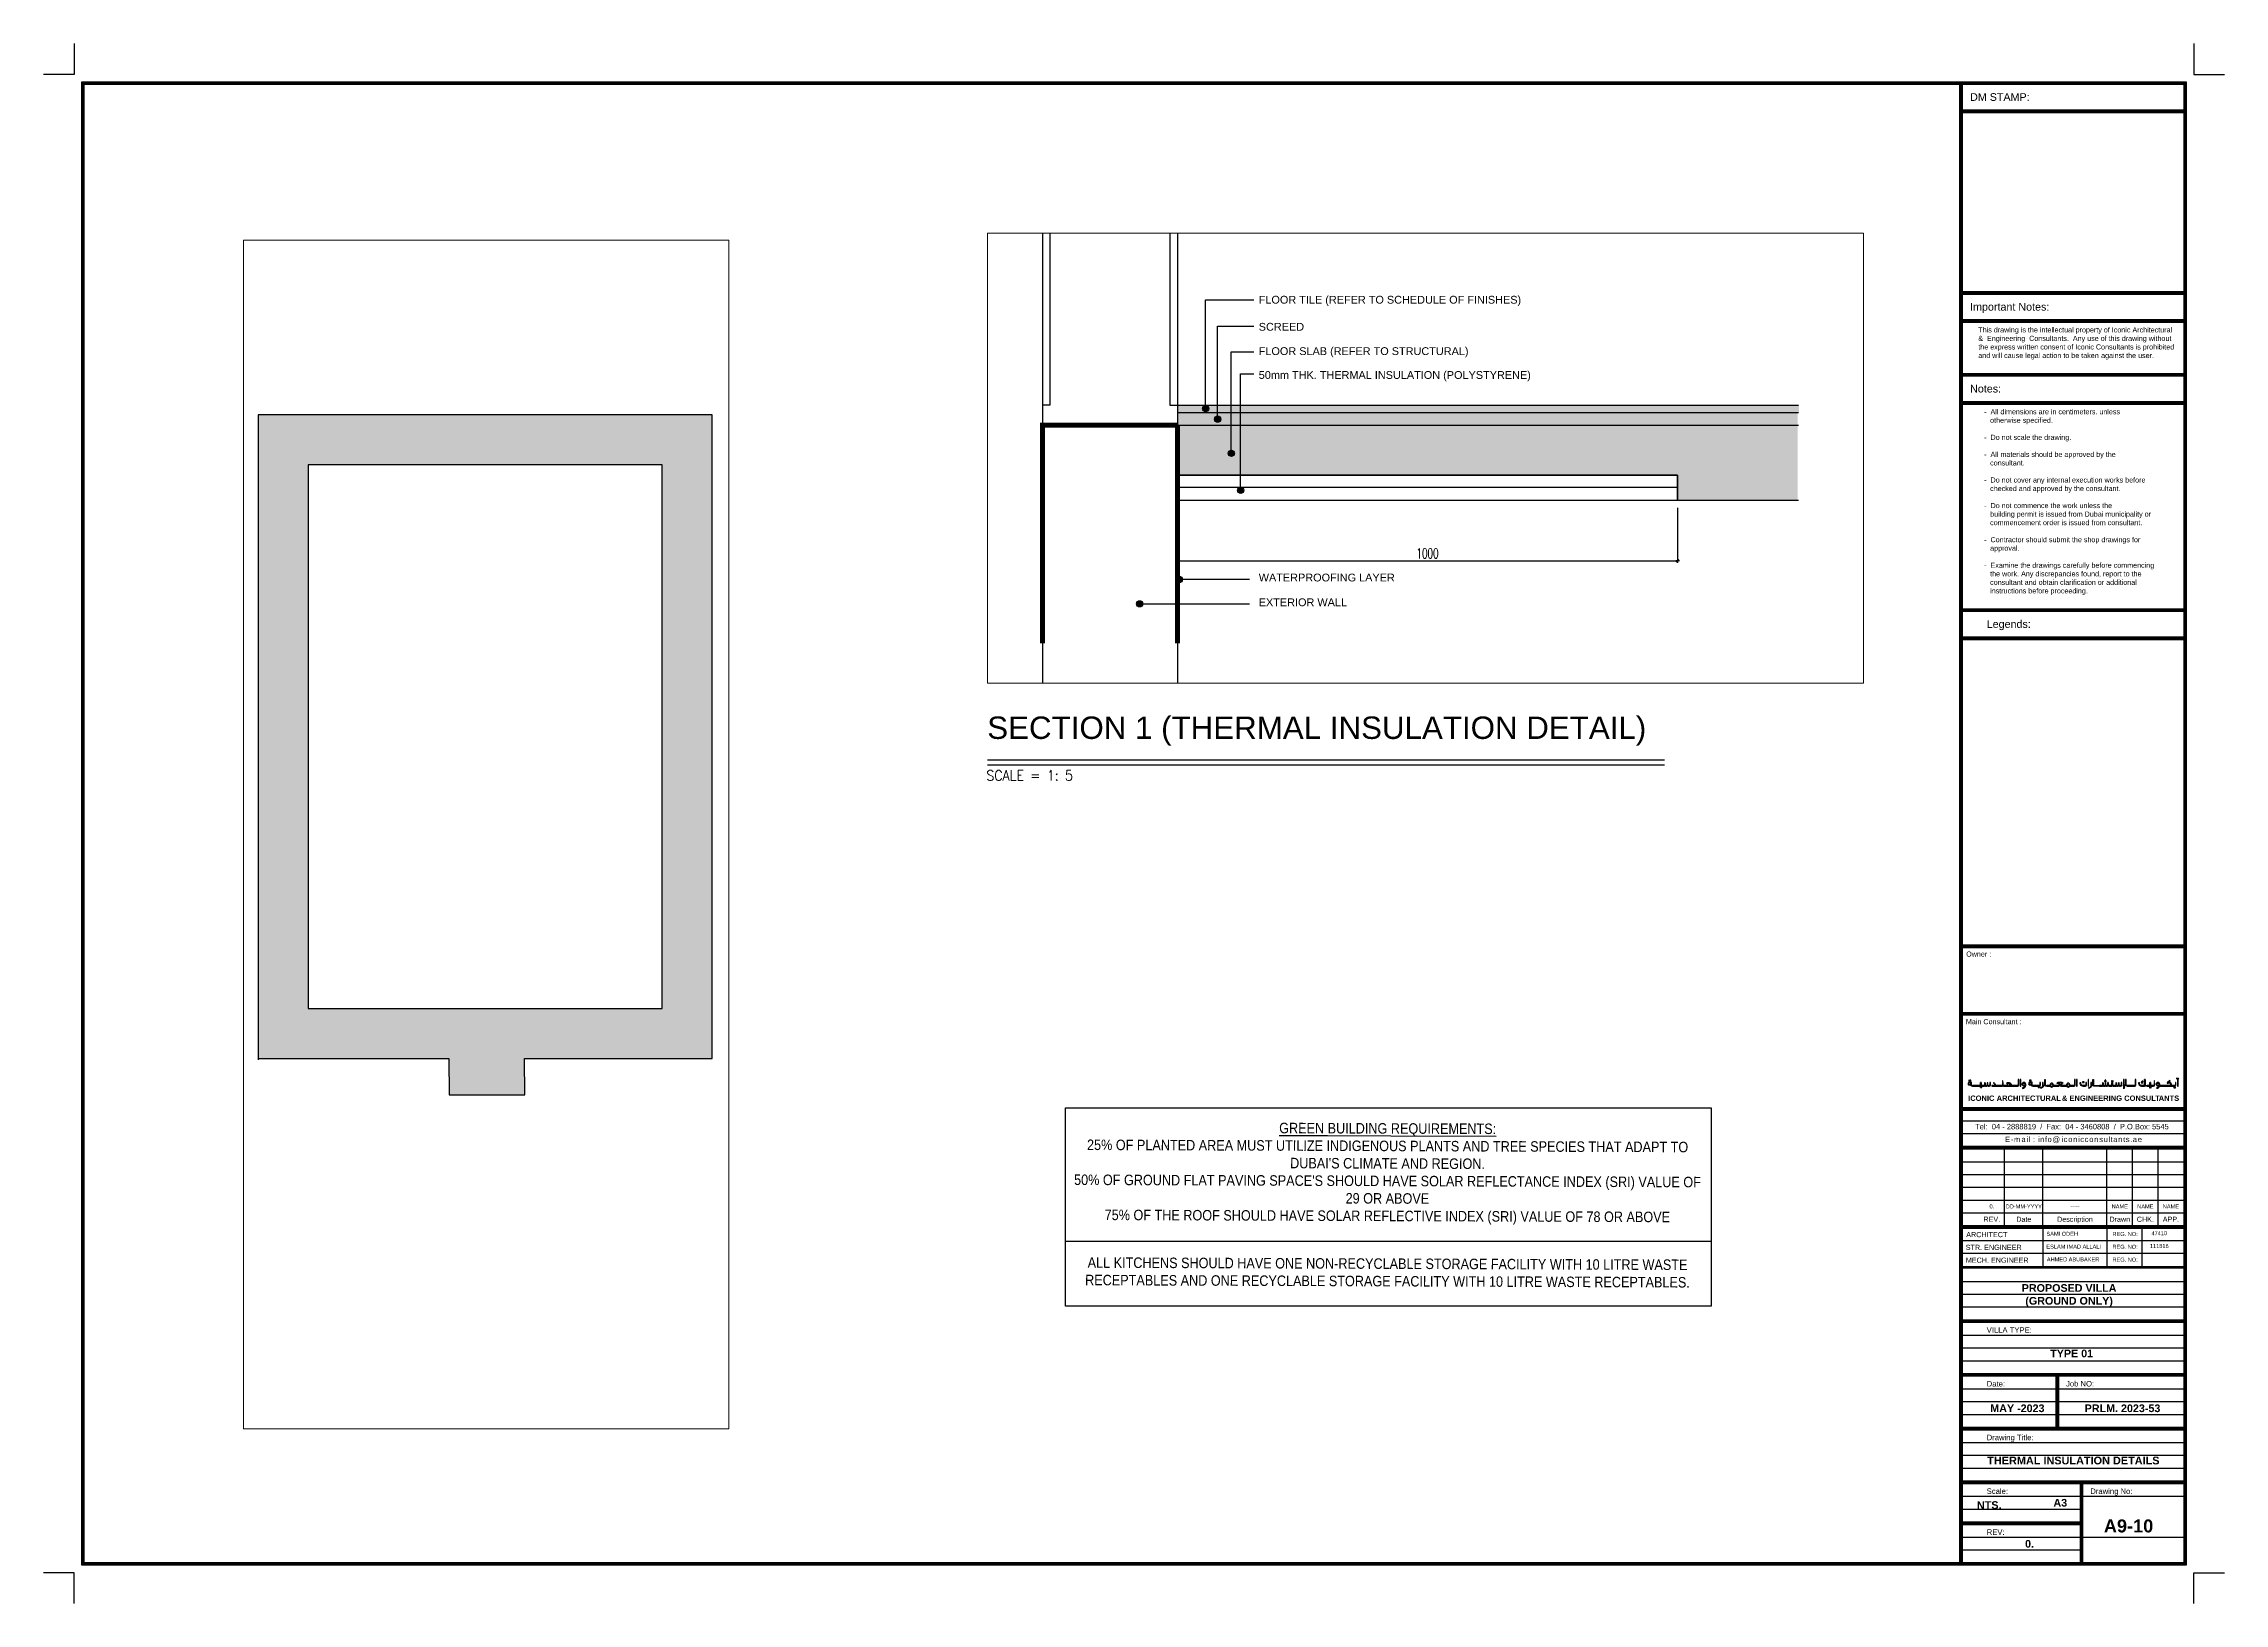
# Paper-space layout '01' of a CAD drawing. Header units: centimetres. Extents: x -37 to 4163, y -2 to 3003.
# The model-space entities are those that its viewports show. They can reach past a viewport. Long polylines and large blocks are cut down to what shows.
import ezdxf
from ezdxf.enums import TextEntityAlignment as Align

# ---------------------------------------------------------------- set-up
doc = ezdxf.new("R2010")
doc.units = ezdxf.units.CM
doc.header["$LTSCALE"] = 100
doc.header["$MEASUREMENT"] = 0
doc.linetypes.add('HIDDEN2', pattern=[4.7625, 3.175, -1.5875])
for name, color, linetype in [('DIM IN', 1, 'Continuous'), ('DM TITLE - A3$0$MTEXT-1', 2, 'Continuous'), ('DM TITLE - A3$0$MTEXT-2', 3, 'Continuous'), ('DM TITLE - A3$0$SHEET', 1, 'Continuous'), ('DM TITLE - A3$0$TITLE LOGO', 7, 'Continuous'), ('FINISHES', 4, 'Continuous'), ('HATCH', 1, 'Continuous'), ('M TXT', 2, 'Continuous'), ('MTEXT-2', 3, 'Continuous'), ('PLASTER', 8, 'Continuous'), ('TEXT', 3, 'Continuous'), ('TEXT_FIN', 3, 'Continuous'), ('TH2-XFLP-01$0$A-FLR-TILES', 4, 'Continuous'), ('WALL-01', 7, 'Continuous'), ('WALL-03', 2, 'Continuous')]:
    doc.layers.add(name, color=color, linetype=linetype)
doc.styles.add('ARIAL', font='arial.ttf', dxfattribs={"width": 0.9})
doc.styles.add('ART', font='arial.ttf')
doc.styles.add('ART-PS-2', font='arialbd.ttf', dxfattribs={"height": 20})
doc.styles.add('DM TITLE - A3$0$ART-PS-1', font='arial.ttf', dxfattribs={"height": 40})
doc.styles.add('DM TITLE - A3$0$ART-PS-2', font='arialbd.ttf', dxfattribs={"height": 20})
doc.styles.add('Neb_Romans', font='ROMANS.shx', dxfattribs={"width": 0.65})
doc.styles.add('ROMANS', font='romans')
doc.styles.add('ronald.b14', font='GOTHIC.TTF', dxfattribs={"width": 0.9})
doc.linetypes.add('BATTING', pattern='A,0.0001,-0.1,[134,ltypeshp.shx,S=0.1,R=0,X=-0.1,Y=0],-0.2,[134,ltypeshp.shx,S=0.1,R=180,X=0.1,Y=0],-0.1', length=0.4001)
doc.dimstyles.new('LEADERB', dxfattribs={"dimscale": 0, "dimtxt": 1.1, "dimasz": 1, "dimexe": 1, "dimexo": 0, "dimgap": 1, "dimtad": 3, "dimdec": 0, "dimzin": 0, "dimdsep": 46, "dimtxsty": 'ARIAL', "dimblk1": 'DOT', "dimblk2": 'DOT', "dimsah": 1, "dimcen": 1, "dimdle": 1, "dimclrd": 140, "dimclre": 140, "dimclrt": 3, "dimadec": 0, "dimazin": 0, "dimtfac": 1, "dimtdec": 0, "dimtofl": 0, "dimtmove": 2, "dimatfit": 3, "dimldrblk": 'DOT', "dimfxl": 1, "dimtolj": 1, "dimtzin": 0, "dimarcsym": 0})
doc.dimstyles.new('NEB-100-DIM-INT', dxfattribs={"dimtxt": 15, "dimasz": 0.05, "dimexe": 0, "dimexo": 0, "dimgap": 10, "dimtad": 1, "dimdec": 0, "dimlfac": 10, "dimrnd": 50, "dimdsep": 46, "dimtxsty": 'Neb_Romans', "dimblk": 'Neb-Tick', "dimcen": 2.5, "dimclrd": 8, "dimclre": 8, "dimclrt": 7, "dimadec": 0, "dimazin": 0, "dimtfac": 1, "dimtdec": 0, "dimtix": 1, "dimtmove": 2, "dimatfit": 3, "dimldrblk": 'Neb-Arrow', "dimfxl": 1, "dimtolj": 1, "dimtzin": 0, "dimlwd": -1, "dimlwe": -1, "dimarcsym": 0})

# ---------------------------------------------------------------- blocks, each defined once
blk = doc.blocks.new('DM TITLE - A3$0$A$C0F014806')
at = {"color": 20}
for p, q in [((10278, 1288), (10268, 1274)), ((11850, 1337), (11875, 1313)), ((12346, 1389), (12301, 1389)), ((1426, 1035), (1413, 1000)), ((1513, 1215), (1509, 1183)), ((2284, 1190), (2297, 1163)), ((5416, 1026), (5356, 1000)), ((5398, 1062), (5359, 1035)), ((5459, 1000), (5416, 1026)), ((5453, 1051), (5467, 1035)), ((9111, 886), (9111, 873)), ((9111, 873), (9205, 873)), ((9116, 1035), (9116, 1000)), ((9205, 873), (9194, 895)), ((9209, 960), (9199, 947)), ((10180, 1213), (10180, 1201)), ((10180, 1201), (10274, 1201)), ((10274, 1201), (10263, 1222)), ((11939, 1035), (11248, 1035)), ((11703, 1189), (11728, 1164)), ((12153, 1035), (11974, 1035)), ((12301, 999), (12346, 999))]:
    blk.add_line(p, q, dxfattribs=at)
for points in [[(110, 1350), (75, 1350), (75, 1315), (110, 1315)], [(180, 1350), (145, 1350), (145, 1315), (180, 1315)], [(2073, 1304), (2038, 1304), (2038, 1269), (2073, 1269)], [(3657, 1350), (3622, 1350), (3622, 1315), (3657, 1315)], [(3727, 1350), (3692, 1350), (3692, 1315), (3727, 1315)], [(8056, 1306), (8021, 1306), (8021, 1271), (8056, 1271)], [(8092, 1372), (8057, 1372), (8057, 1337), (8092, 1337)], [(8126, 1306), (8091, 1306), (8091, 1271), (8126, 1271)], [(8462, 1306), (8427, 1306), (8427, 1271), (8462, 1271)], [(8532, 1306), (8497, 1306), (8497, 1271), (8532, 1271)], [(10968, 1306), (10933, 1306), (10933, 1271), (10968, 1271)], [(10968, 1306), (10933, 1306), (10933, 1271), (10968, 1271)], [(12346, 1389), (12301, 1389), (12301, 999), (12346, 999)], [(762, 950), (727, 950), (727, 915), (762, 915)], [(832, 950), (797, 950), (797, 915), (832, 915)], [(4177, 950), (4142, 950), (4142, 915), (4177, 915)], [(4247, 950), (4212, 950), (4212, 915), (4247, 915)], [(6768, 1254), (6733, 1254), (6733, 1219), (6768, 1219)], [(6838, 1254), (6803, 1254), (6803, 1219), (6838, 1219)], [(10691, 945), (10656, 945), (10656, 910), (10691, 910)], [(10691, 945), (10656, 945), (10656, 910), (10691, 910)], [(10761, 945), (10726, 945), (10726, 910), (10761, 910)], [(10761, 945), (10726, 945), (10726, 910), (10761, 910)], [(12125, 945), (12090, 945), (12090, 910), (12125, 910)], [(12125, 945), (12090, 945), (12090, 910), (12125, 910)], [(12195, 945), (12160, 945), (12160, 910), (12195, 910)], [(12195, 945), (12160, 945), (12160, 910), (12195, 910)]]:
    blk.add_lwpolyline(points, close=True, dxfattribs=at)
for points in [[(2105, 1000), (2936, 1000, 0.4116766), (3001, 1065), (3001, 1384), (2966, 1384), (2966, 1065, -0.4104933), (2936, 1035), (2575, 1035)], [(4845, 1000), (4582, 1000, -0.4116766), (4517, 1065), (4517, 1384), (4552, 1384), (4552, 1065, 0.4104933), (4582, 1035), (4832, 1035)], [(5981, 1000), (6240, 1000, 0.4116766), (6304, 1065), (6304, 1384), (6269, 1384), (6269, 1065, -0.4104933), (6239, 1035), (5994, 1035)], [(7740, 1000), (7409, 1000, -0.4116766), (7344, 1065), (7344, 1384), (7379, 1384), (7379, 1065, 0.4104933), (7409, 1035), (7740, 1035)], [(9348, 1000), (9798, 1000, 0.4116766), (9863, 1065), (9863, 1384), (9828, 1384), (9828, 1065, -0.4104933), (9798, 1035), (9348, 1035)], [(10407, 1065), (10407, 1384), (10372, 1384), (10372, 1065, -0.4104933), (10342, 1035), (10205, 1035)], [(10372, 1065), (10372, 1384), (10407, 1384), (10407, 1065, 0.4104933), (10437, 1035), (10574, 1035)], [(11974, 1035, 0.5214336), (11775, 1212), (11875, 1313)], [(180, 1236), (180, 1255), (215, 1255), (215, 1065, 0.4104933), (245, 1035), (692, 1035)], [(692, 1000), (244, 1000, -0.4116766), (180, 1065), (180, 1071)], [(793, 1065), (793, 1216), (758, 1216), (758, 1065, -0.4104933), (728, 1035), (280, 1035)], [(280, 1000), (728, 1000, 0.2061118), (775, 1020, 0.2061118)], [(758, 1065), (758, 1216), (793, 1216), (793, 1065, 0.4104933), (823, 1035), (827, 1035)], [(827, 1000), (823, 1000, -0.2061118), (775, 1020, -0.2061118)], [(1028, 1077), (1028, 1203), (993, 1203), (993, 1065, -0.4104933), (963, 1035), (827, 1035)], [(827, 1000), (964, 1000, 0.2423502), (1017, 1027, 0.2423502)], [(1563, 1000), (2010, 1000, 0.2061118), (2058, 1020, 0.2061118)], [(2075, 1065), (2075, 1216), (2040, 1216), (2040, 1065, -0.4104933), (2010, 1035), (1620, 1035)], [(2340, 1035), (2106, 1035, -0.4179437), (2075, 1065), (2075, 1216), (2040, 1216), (2040, 1065)], [(2109, 1000), (2105, 1000, -0.2061118), (2058, 1020, -0.2061118)], [(3389, 1032, -0.4099067), (3239, 870), (3217, 907, 0.4099349), (3344, 993, 0.5798526), (3338, 999, -0.2506946), (3249, 1013, -0.5298209), (3263, 1209, -0.5599927), (3389, 1135), (3389, 1032)], [(3389, 1032), (3389, 1135, 0.5599927), (3263, 1209, 0.5298209), (3249, 1013, 0.2506946), (3338, 999, -0.5798526), (3344, 993, -0.4099349), (3217, 907), (3239, 870, 0.1599061), (3329, 904, 0.1599061)], [(3726, 1236), (3726, 1255), (3761, 1255), (3761, 1065, 0.4104933), (3791, 1035), (4166, 1035)], [(4166, 1000), (3791, 1000, -0.4116766), (3726, 1065), (3726, 1071)], [(3827, 1000), (4202, 1000, 0.4116766), (4266, 1065), (4266, 1216), (4231, 1216), (4231, 1065, -0.4104933), (4201, 1035), (3827, 1035)], [(4399, 1077), (4399, 1027, -0.4489047), (4268, 910), (4265, 877)], [(4434, 1077), (4434, 1027, -0.4623418), (4265, 877, -0.3763802)], [(6769, 1000), (6712, 1002, -0.3538405), (6605, 1212), (6641, 1212)], [(6771, 1035), (6720, 1037, -0.3562232), (6641, 1212)], [(6773, 1000), (6910, 1000, 0.4116766), (6975, 1065), (6975, 1216), (6940, 1216), (6940, 1065, -0.4104933), (6910, 1035), (6771, 1035)], [(7224, 1077), (7224, 1027, -0.4489047), (7092, 910), (7090, 877)], [(7259, 1077), (7259, 1027, -0.4623418), (7090, 877, -0.3763802)], [(7942, 1077), (7942, 1203), (7907, 1203), (7907, 1065, -0.4104933), (7877, 1035), (7740, 1035)], [(7740, 1000), (7877, 1000, 0.2423502), (7930, 1027, 0.2423502)], [(8215, 1077), (8215, 1213), (8250, 1213), (8250, 1083, 0.3861728), (8295, 1035), (8417, 1035)], [(8417, 1000), (8280, 1000, -0.2423502), (8227, 1027, -0.2423502)], [(8497, 1065), (8497, 1216), (8462, 1216), (8462, 1065, -0.4104933), (8432, 1035), (8295, 1035)], [(8295, 1000), (8432, 1000, 0.2061118), (8479, 1020, 0.2061118)], [(8462, 1065), (8462, 1216), (8497, 1216), (8497, 1065, 0.4104933), (8527, 1035), (8663, 1035)], [(8663, 1000), (8526, 1000, -0.2061118), (8479, 1020, -0.2061118)], [(8732, 1077), (8732, 1203), (8697, 1203), (8697, 1065, -0.4104933), (8667, 1035), (8531, 1035)], [(8531, 1000), (8668, 1000, 0.2423502), (8721, 1027, 0.2423502)], [(9145, 891, -0.3157159), (9111, 886, -0.9313616)], [(9255, 1096), (9246, 1078, -0.2800635), (9175, 1035, 345.0566503)], [(9279, 1065), (9277, 1063, -0.2800635), (9175, 1000)], [(10205, 1000), (10146, 1002, -0.3538405), (10040, 1212), (10075, 1212)], [(10205, 1035), (10155, 1037, -0.3562232), (10075, 1212, -2.4638586)], [(10214, 1218, -0.3157159), (10180, 1213, -0.9313616)], [(10205, 1000), (10342, 1000, 0.2061118), (10390, 1020, 0.2061118)], [(10574, 1000), (10437, 1000, -0.2061118), (10390, 1020, -0.2061118)], [(10727, 1065), (10727, 1216), (10692, 1216), (10692, 1065, -0.4104933), (10662, 1035), (10525, 1035)], [(10525, 1000), (10662, 1000, 0.2061118), (10710, 1020, 0.2061118)], [(10692, 1065), (10692, 1216), (10727, 1216), (10727, 1065, 0.4104933), (10757, 1035), (10894, 1035)], [(10894, 1000), (10757, 1000, -0.2061118), (10710, 1020, -0.2061118)], [(10766, 1000), (10903, 1000, 0.4116766), (10968, 1065), (10968, 1216), (10933, 1216), (10933, 1065, -0.4104933), (10903, 1035), (10766, 1035)], [(12153, 1000), (11238, 1000, -0.0691059), (11237, 989, -0.3532208), (11097, 873), (11075, 909, 0.4099349), (11203, 995, 0.5798526), (11196, 1001, -0.2506946), (11108, 1015, -0.5298209), (11122, 1211, -0.5599927), (11248, 1137), (11248, 1035)], [(11939, 1035, 0.6339981), (11728, 1164)]]:
    blk.add_lwpolyline(points, format="xyb", dxfattribs=at)
for points in [[(3123, 998), (3123, 1384), (3088, 1384), (3088, 998), (3123, 998)], [(6426, 998), (6426, 1384), (6391, 1384), (6391, 998), (6426, 998)], [(7095, 998), (7095, 1384), (7060, 1384), (7060, 998), (7095, 998)], [(9178, 1076), (9178, 1384), (9143, 1384), (9143, 1076), (9178, 1076)], [(9290, 1097), (9290, 1384), (9255, 1384), (9255, 1096)], [(11703, 1189), (11850, 1337)], [(180, 1236), (179, 1237), (147, 1254), (121, 1257), (81, 1254), (57, 1224), (43, 1195), (37, 1168), (31, 1140), (39, 1106), (54, 1081), (89, 1069), (131, 1070), (166, 1071), (180, 1071)], [(180, 1190), (160, 1213), (138, 1225), (120, 1226), (96, 1225), (83, 1207), (71, 1185), (66, 1162), (62, 1140), (67, 1118), (74, 1106), (94, 1099), (130, 1100), (165, 1101), (180, 1101)], [(180, 1101), (180, 1190)], [(280, 1035), (713, 1035)], [(713, 1000), (280, 1000)], [(993, 1203), (1028, 1203), (1028, 1077)], [(1028, 1077), (1028, 1203), (993, 1203), (993, 1073)], [(1182, 1077), (1182, 1203), (1147, 1203), (1147, 1077)], [(1336, 1073), (1336, 1213), (1301, 1213), (1301, 1077)], [(1413, 1000), (2010, 1000)], [(1590, 1035), (1426, 1035)], [(1509, 1183), (1533, 1172), (1550, 1156), (1566, 1131), (1579, 1099), (1588, 1060), (1590, 1035)], [(1513, 1215), (1550, 1197), (1573, 1176), (1593, 1145), (1608, 1108), (1618, 1064), (1620, 1035)], [(1590, 1035), (1563, 1035)], [(2010, 1035), (1620, 1035)], [(2284, 1190), (2308, 1202), (2342, 1210), (2378, 1213), (2428, 1211), (2472, 1202), (2511, 1178), (2539, 1150), (2556, 1116), (2569, 1073), (2574, 1042), (2575, 1035)], [(2297, 1163), (2319, 1174), (2342, 1180)], [(2544, 1035), (2455, 1035)], [(2457, 1174), (2461, 1174), (2493, 1154), (2515, 1132), (2528, 1105), (2540, 1066), (2544, 1037), (2544, 1035)], [(3726, 1236), (3725, 1237), (3694, 1254), (3667, 1257), (3627, 1254), (3604, 1224), (3590, 1195), (3584, 1168), (3578, 1140), (3585, 1106), (3601, 1081), (3636, 1069), (3678, 1070), (3713, 1071), (3726, 1071)], [(3726, 1190), (3706, 1213), (3685, 1225), (3667, 1226), (3643, 1225), (3630, 1207), (3618, 1185), (3613, 1162), (3609, 1140), (3614, 1118), (3621, 1106), (3641, 1099), (3677, 1100), (3712, 1101), (3726, 1101)], [(3726, 1101), (3726, 1190)], [(3827, 1035), (4186, 1035)], [(4186, 1000), (3827, 1000)], [(4434, 1073), (4434, 1213), (4399, 1213), (4399, 1077)], [(4832, 1035), (4638, 1035)], [(4638, 1000), (4845, 1000)], [(5011, 1000), (5356, 1000)], [(5359, 1035), (5025, 1035)], [(5398, 1062), (5389, 1070), (5359, 1108), (5338, 1126), (5323, 1138), (5299, 1146), (5252, 1161), (5268, 1209), (5310, 1233), (5357, 1243), (5413, 1247), (5470, 1240), (5518, 1224), (5576, 1188), (5555, 1155), (5453, 1051)], [(5531, 1174), (5431, 1071), (5412, 1091), (5381, 1129), (5357, 1149), (5338, 1165), (5308, 1174), (5290, 1180), (5293, 1189), (5321, 1205), (5361, 1213), (5413, 1217), (5463, 1211), (5505, 1196), (5534, 1179), (5531, 1174)], [(5459, 1000), (5815, 1000)], [(5802, 1035), (5467, 1035)], [(6895, 1000), (6769, 1000)], [(6771, 1035), (6895, 1035)], [(7259, 1073), (7259, 1213), (7224, 1213), (7224, 1077)], [(7907, 1203), (7942, 1203), (7942, 1077)], [(7942, 1077), (7942, 1203), (7907, 1203), (7907, 1073)], [(8096, 1077), (8096, 1203), (8061, 1203), (8061, 1077)], [(8250, 1083), (8250, 1213), (8215, 1213), (8215, 1077)], [(8697, 1203), (8732, 1203), (8732, 1077)], [(8732, 1077), (8732, 1203), (8697, 1203), (8697, 1073)], [(8886, 1077), (8886, 1203), (8851, 1203), (8851, 1077)], [(9040, 1073), (9040, 1213), (9005, 1213), (9005, 1077)], [(9175, 1035), (9116, 1035)], [(9116, 1000), (9175, 1000)], [(9348, 1000), (9331, 1005), (9315, 1018), (9300, 1031), (9279, 1065)], [(9348, 1035), (9319, 1053), (9300, 1071), (9290, 1097)]]:
    blk.add_lwpolyline(points, dxfattribs=at)
for points in [[(12218, 1065), (12218, 1216), (12183, 1216), (12183, 1065, -0.4104933), (12153, 1035), (11974, 1035, 0.5214336), (11775, 1212), (11875, 1313), (11850, 1337), (11703, 1189), (11728, 1164, -0.6339981), (11939, 1035), (11248, 1035), (11248, 1137, 0.5599927), (11122, 1211, 0.5298209), (11108, 1015, 0.2506946), (11196, 1001, -0.5798526), (11203, 995, -0.4099349), (11075, 909), (11097, 873, 0.3532208), (11237, 989, 0.0691059), (11238, 1000), (12154, 1000, 0.4116766)], [(12380, 1474, -0.5123425), (12314, 1457, 0.3168383), (12246, 1439), (12257, 1428, -0.3638196), (12319, 1439, 0.3838783), (12392, 1464)], [(12392, 1464), (12380, 1474, -0.5123425), (12314, 1457, 0.3168383), (12246, 1439), (12257, 1428, -0.3638196), (12319, 1439, 0.3838783)], [(3352, 1135), (3352, 1035, 0.1592411), (3325, 1034, -0.2491908), (3272, 1043, -0.5259878), (3281, 1176, -0.5536177)], [(3352, 1035, 0.1592411), (3325, 1034, -0.2491908), (3272, 1043, -0.5259878), (3281, 1176, -0.5536177), (3352, 1135)], [(11210, 1137), (11210, 1037, 0.1592411), (11184, 1036, -0.2491908), (11131, 1045, -0.5259878), (11140, 1178, -0.5536177)], [(11210, 1037, 0.1592411), (11184, 1036, -0.2491908), (11131, 1045, -0.5259878), (11140, 1178, -0.5536177), (11210, 1137)]]:
    blk.add_lwpolyline(points, format="xyb", close=True, dxfattribs=at)
for centre, radius, start, end in [((10249, 1250), 47.3, 53.09424, 222.10276), ((10249, 1250), 30.9, 53.09424, 296.37665), ((1088, 1092), 96.4, 222.33669, 322.93891), ((1088, 1092), 61.4, 194.58124, 345.41876), ((1242, 1092), 96.4, 217.06109, 348.37363), ((1242, 1092), 61.4, 194.58124, 345.41876), ((8002, 1092), 96.4, 222.33669, 322.93891), ((8002, 1092), 61.4, 194.58124, 345.41876), ((8155, 1092), 96.4, 217.06109, 317.66331), ((8155, 1092), 61.4, 194.58124, 345.41876), ((8792, 1092), 96.4, 222.33669, 322.93891), ((8792, 1092), 61.4, 194.58124, 345.41876), ((8946, 1092), 96.4, 217.06109, 348.37363), ((8946, 1092), 61.4, 194.58124, 345.41876), ((9181, 923), 47.3, 53.09424, 222.10276), ((9181, 923), 30.9, 53.09424, 296.37665)]:
    blk.add_arc(centre, radius, start, end, dxfattribs=at)
for centre, major_axis, ratio in [((2397, 1106), (0, -71), 0.7854068), ((4928, 1060), (0, -81.6), 0.8436498), ((5898, 1060), (0, -81.6), 0.8436498)]:
    blk.add_ellipse(centre, major_axis=major_axis, ratio=ratio, dxfattribs=at)
for points, knots in [([(2342, 1180), (2341, 1178), (2339, 1177), (2334, 1171), (2331, 1167), (2326, 1159), (2323, 1155), (2317, 1142), (2315, 1134), (2312, 1117), (2311, 1109), (2312, 1092), (2314, 1083), (2319, 1067), (2322, 1059), (2330, 1046), (2334, 1041), (2339, 1036), (2339, 1035), (2340, 1035)], [3.8100186, 3.8100186, 3.8100186, 3.8100186, 3.881833, 3.881833, 4.0483318, 4.0483318, 4.2148305, 4.2148305, 4.4954519, 4.4954519, 4.7760732, 4.7760732, 5.0566946, 5.0566946, 5.3373159, 5.3373159, 5.5510902, 5.5510902, 5.5765545, 5.5765545, 5.5765545, 5.5765545]), ([(2455, 1035), (2457, 1036), (2458, 1038), (2463, 1044), (2466, 1048), (2473, 1059), (2476, 1067), (2481, 1082), (2482, 1090), (2483, 1106), (2483, 1114), (2481, 1129), (2479, 1137), (2473, 1152), (2469, 1159), (2463, 1169), (2460, 1172), (2457, 1174)], [6.9898166, 6.9898166, 6.9898166, 6.9898166, 7.0733229, 7.0733229, 7.2419229, 7.2419229, 7.5027135, 7.5027135, 7.7635042, 7.7635042, 8.0242949, 8.0242949, 8.2850855, 8.2850855, 8.5458762, 8.5458762, 8.6755501, 8.6755501, 8.6755501, 8.6755501]), ([(5025, 1035), (5025, 1036), (5025, 1038), (5027, 1048), (5028, 1058), (5027, 1077), (5025, 1086), (5020, 1104), (5016, 1113), (5008, 1127), (5003, 1134), (4993, 1145), (4988, 1150), (4977, 1158), (4971, 1161), (4960, 1166), (4955, 1168), (4943, 1171), (4936, 1172), (4924, 1172), (4918, 1171), (4906, 1169), (4900, 1167), (4889, 1163), (4883, 1160), (4873, 1153), (4868, 1149), (4860, 1141), (4855, 1136), (4848, 1126), (4845, 1121), (4839, 1110), (4837, 1104), (4832, 1089), (4831, 1079), (4829, 1060), (4830, 1050), (4831, 1039), (4832, 1037), (4832, 1035)], [7.6117543, 7.6117543, 7.6117543, 7.6117543, 7.6566559, 7.6566559, 7.920474, 7.920474, 8.1842921, 8.1842921, 8.4481102, 8.4481102, 8.6630457, 8.6630457, 8.8779812, 8.8779812, 9.0540087, 9.0540087, 9.2300361, 9.2300361, 9.4060636, 9.4060636, 9.582091, 9.582091, 9.7581185, 9.7581185, 9.9341459, 9.9341459, 10.1101734, 10.1101734, 10.2862008, 10.2862008, 10.4622283, 10.4622283, 10.6382557, 10.6382557, 10.9076221, 10.9076221, 11.1769884, 11.1769884, 11.2378015, 11.2378015, 11.2378015, 11.2378015]), ([(4845, 1000), (4848, 996), (4850, 992), (4857, 983), (4861, 978), (4872, 968), (4877, 964), (4890, 957), (4896, 954), (4908, 951), (4914, 950), (4922, 949), (4925, 949), (4928, 949), (4932, 949), (4936, 949), (4946, 950), (4952, 951), (4963, 955), (4968, 958), (4978, 963), (4983, 967), (4992, 974), (4996, 978), (5003, 987), (5007, 992), (5010, 998), (5011, 999), (5011, 1000)], [5.3081516, 5.3081516, 5.3081516, 5.3081516, 5.4325358, 5.4325358, 5.6324363, 5.6324363, 5.8323369, 5.8323369, 6.0322374, 6.0322374, 6.196266, 6.196266, 6.2831853, 6.2831853, 6.2831853, 6.396255, 6.396255, 6.5623521, 6.5623521, 6.7284493, 6.7284493, 6.8945464, 6.8945464, 7.0606435, 7.0606435, 7.2267406, 7.2267406, 7.2582165, 7.2582165, 7.2582165, 7.2582165]), ([(5994, 1035), (5995, 1036), (5995, 1038), (5997, 1048), (5997, 1058), (5996, 1077), (5995, 1086), (5989, 1104), (5986, 1113), (5977, 1127), (5973, 1134), (5963, 1145), (5958, 1150), (5946, 1158), (5941, 1161), (5930, 1166), (5924, 1168), (5912, 1171), (5906, 1172), (5894, 1172), (5888, 1171), (5876, 1169), (5870, 1167), (5858, 1163), (5853, 1160), (5843, 1153), (5838, 1149), (5829, 1141), (5825, 1136), (5818, 1126), (5815, 1121), (5809, 1110), (5807, 1104), (5802, 1089), (5800, 1079), (5799, 1060), (5799, 1050), (5801, 1039), (5801, 1037), (5802, 1035)], [7.6117543, 7.6117543, 7.6117543, 7.6117543, 7.6566559, 7.6566559, 7.920474, 7.920474, 8.1842921, 8.1842921, 8.4481102, 8.4481102, 8.6630457, 8.6630457, 8.8779812, 8.8779812, 9.0540087, 9.0540087, 9.2300361, 9.2300361, 9.4060636, 9.4060636, 9.582091, 9.582091, 9.7581185, 9.7581185, 9.9341459, 9.9341459, 10.1101734, 10.1101734, 10.2862008, 10.2862008, 10.4622283, 10.4622283, 10.6382557, 10.6382557, 10.9076221, 10.9076221, 11.1769884, 11.1769884, 11.2378015, 11.2378015, 11.2378015, 11.2378015]), ([(5815, 1000), (5817, 996), (5820, 992), (5826, 983), (5831, 978), (5841, 968), (5847, 964), (5859, 957), (5866, 954), (5878, 951), (5883, 950), (5892, 949), (5895, 949), (5898, 949), (5902, 949), (5906, 949), (5916, 950), (5921, 951), (5932, 955), (5937, 958), (5948, 963), (5952, 967), (5961, 974), (5965, 978), (5973, 987), (5976, 992), (5980, 998), (5981, 999), (5981, 1000)], [5.3081516, 5.3081516, 5.3081516, 5.3081516, 5.4325358, 5.4325358, 5.6324363, 5.6324363, 5.8323369, 5.8323369, 6.0322374, 6.0322374, 6.196266, 6.196266, 6.2831853, 6.2831853, 6.2831853, 6.396255, 6.396255, 6.5623521, 6.5623521, 6.7284493, 6.7284493, 6.8945464, 6.8945464, 7.0606435, 7.0606435, 7.2267406, 7.2267406, 7.2582165, 7.2582165, 7.2582165, 7.2582165])]:
    blk.add_open_spline(points, degree=3, knots=knots, dxfattribs=at)
at = {"layer": 'DM TITLE - A3$0$MTEXT-2', "color": 20, "style": 'DM TITLE - A3$0$ART-PS-2'}
for s, p in [('ICONIC', (801, 40)), ('ARCHITECTURAL ', (3645, 40)), ('& ENGINEERING ', (7352, 40)), ('CONSUL', (10109, 40)), ('T', (11128, 40)), ('ANTS', (11807, 40))]:
    blk.add_text(s, height=315, dxfattribs=at).set_placement(p, align=Align.BOTTOM_CENTER)
blk = doc.blocks.new('DM TITLE - A3')
at = {"color": 20}
blk.add_line((3687.3, 1019.8), (4114, 1019.8), dxfattribs=at)
at = {"layer": 'Defpoints', "color": 250}
for points in [[(3687.3, 997.1), (4114, 997.1)], [(3687.3, 972.4), (4114, 972.4)], [(3687.3, 687.7), (4114, 687.7)], [(3687.3, 663.1), (4114, 663.1)], [(3687.3, 638.4), (4114, 638.4)], [(3687.3, 584.2), (4114, 584.2)], [(3687.3, 559.6), (4114, 559.6)], [(3687.3, 534.9), (4114, 534.9)], [(3687.3, 480.7), (3867.6, 480.7)], [(3872.5, 480.7), (4114, 480.7)], [(3687.3, 456.1), (3867.6, 456.1)], [(3687.3, 431.4), (3867.6, 431.4)], [(3872.5, 456.1), (4114, 456.1)], [(3872.5, 431.4), (4114, 431.4)], [(3687.3, 377.2), (4114, 377.2)], [(3687.3, 352.6), (4114, 352.6)], [(3687.3, 328), (4114, 328)], [(3687.3, 273.8), (3914.4, 273.8)], [(3919.3, 273.8), (4114, 273.8)], [(3687.3, 249.1), (3914.4, 249.1)], [(3687.3, 194.9), (3914.4, 194.9)], [(3687.3, 170.3), (3914.4, 170.3)], [(3919.3, 194.9), (4114, 194.9)]]:
    blk.add_lwpolyline(points, dxfattribs=at)
at = {"layer": 'DM TITLE - A3$0$SHEET'}
for p, q in [((3682.4, 2993.7), (3682.4, 145.6)), ((3687.3, 2993.7), (3687.3, 145.6)), ((3769, 795), (3769, 942.9)), ((3842.9, 795), (3842.9, 942.9)), ((3966.1, 795), (3966.1, 942.9)), ((4015.4, 795), (4015.4, 942.9)), ((4064.7, 795), (4064.7, 942.9)), ((3867.6, 510.3), (3867.6, 406.8)), ((3872.5, 510.3), (3872.5, 406.8))]:
    blk.add_line(p, q, dxfattribs=at)
for points in [[(51.4, 3072), (51.4, 3012.8), (-7.8, 3012.8)], [(4133.1, 3072), (4133.1, 3012.8), (4192.2, 3012.8)], [(3687.3, 2944.4), (4114, 2944.4)], [(3687.3, 2939.5), (4114, 2939.5)], [(3687.3, 2594.5), (4114, 2594.5)], [(3687.3, 2589.6), (4114, 2589.6)], [(3687.3, 2540.3), (4114, 2540.3)], [(3687.3, 2535.4), (4114, 2535.4)], [(3687.3, 2436.8), (4114, 2436.8)], [(3687.3, 2431.9), (4114, 2431.9)], [(3687.3, 2382.6), (4114, 2382.6)], [(3687.3, 2377.7), (4114, 2377.7)], [(3687.3, 1983.5), (4114, 1983.5)], [(3687.3, 1978.5), (4114, 1978.5)], [(3687.3, 1929.3), (4114, 1929.3)], [(3687.3, 1924.3), (4114, 1924.3)], [(3687.3, 1336), (4114, 1336)], [(3687.3, 1331.1), (4114, 1331.1)], [(3687.3, 1205.9), (4114, 1205.9)], [(3687.3, 1200.9), (4114, 1200.9)], [(3687.3, 1022.3), (4114, 1022.3)], [(3687.3, 1017.4), (4114, 1017.4)], [(3687.3, 947.8), (4114, 947.8)], [(3687.3, 942.9), (4114, 942.9)], [(3687.3, 918.2), (4114, 918.2)], [(3687.3, 893.6), (4114, 893.6)], [(3687.3, 868.9), (4114, 868.9)], [(3687.3, 844.3), (4114, 844.3)], [(3687.3, 819.7), (4114, 819.7)], [(3687.3, 795), (4114, 795)], [(3687.3, 791.2), (4114, 791.2)], [(3687.3, 790.1), (4114, 790.1)], [(3687.3, 766.5), (4114, 766.5)], [(3687.3, 741.9), (4114, 741.9)], [(3687.3, 613.8), (4114, 613.8)], [(3687.3, 608.9), (4114, 608.9)], [(3687.3, 510.3), (4114, 510.3)], [(3687.3, 505.4), (4114, 505.4)], [(3687.3, 406.8), (4114, 406.8)], [(3687.3, 401.9), (4114, 401.9)], [(3687.3, 303.3), (4114, 303.3)], [(3687.3, 298.4), (4114, 298.4)], [(3914.4, 298.4), (3914.4, 145.6)], [(3919.3, 298.4), (3919.3, 145.6)], [(3687.3, 224.5), (3914.4, 224.5)], [(3687.3, 219.5), (3914.4, 219.5)], [(51.4, 67.3), (51.4, 126.5), (-7.8, 126.5)], [(4133.1, 67.3), (4133.1, 126.5), (4192.2, 126.5)]]:
    blk.add_lwpolyline(points, dxfattribs=at)
for points in [[(65.6, 2998.6), (4118.9, 2998.6), (4118.9, 140.7), (65.6, 140.7)], [(70.5, 2993.7), (4114, 2993.7), (4114, 145.6), (70.5, 145.6)]]:
    blk.add_lwpolyline(points, close=True, dxfattribs=at)
at = {"layer": 'DM TITLE - A3$0$SHEET', "const_width": 4.93}
blk.add_lwpolyline([(68.1, 2996.2), (4116.4, 2996.2), (4116.4, 143.2), (68.1, 143.2)], close=True, dxfattribs=at)
for points in [[(3684.9, 2993.7), (3684.9, 145.6)], [(3687.3, 2941.9), (4114, 2941.9)], [(3687.3, 2592.1), (4114, 2592.1)], [(3687.3, 2537.9), (4114, 2537.9)], [(3687.3, 2434.4), (4114, 2434.4)], [(3687.3, 2380.2), (4114, 2380.2)], [(3687.3, 1981), (4114, 1981)], [(3687.3, 1926.8), (4114, 1926.8)], [(3687.3, 1333.6), (4114, 1333.6)], [(3687.3, 1203.4), (4114, 1203.4)], [(3687.3, 1019.8), (4114, 1019.8)], [(3687.3, 945.3), (4114, 945.3)], [(3687.3, 792.6), (4114, 792.6)], [(3687.3, 714.8), (4114, 714.8)], [(3687.3, 611.3), (4114, 611.3)], [(3687.3, 507.8), (4114, 507.8)], [(3870, 510.3), (3870, 406.8)], [(3687.3, 404.3), (4114, 404.3)], [(3687.3, 300.9), (4114, 300.9)], [(3916.8, 298.4), (3916.8, 145.6)], [(3687.3, 222), (3914.4, 222)]]:
    blk.add_lwpolyline(points, dxfattribs=at)
at = {"layer": 'DM TITLE - A3$0$TITLE LOGO', "color": 1}
for p, q in [((3842.9, 791.2), (3842.9, 714.8)), ((3966.1, 791.2), (3966.1, 714.8)), ((4033, 791.2), (4033, 712.3))]:
    blk.add_line(p, q, dxfattribs=at)
at = {"layer": 'DM TITLE - A3$0$TITLE LOGO', "color": 20, "xscale": 0.03283918365200329, "yscale": 0.03283918365200329, "zscale": 0.03283918365200329}
blk.add_blockref('DM TITLE - A3$0$A$C0F014806', (3697.8, 1030.9), dxfattribs=at)
at = {"layer": 'DM TITLE - A3$0$MTEXT-1', "color": 3, "style": 'DM TITLE - A3$0$ART-PS-1'}
for s, height, p in [('DM STAMP:', 14.78, (3702.5, 2969.1)), ('Important Notes:', 14.784, (3702.5, 2565)), ('Notes:', 14.78, (3702.5, 2407.3)), ('Legends:', 14.78, (3734.5, 1953.9))]:
    blk.add_text(s, height=height, dxfattribs=at).set_placement(p, align=Align.MIDDLE_LEFT)
for s, height, p in [('Owner :', 9.86, (3719.1, 1318.2)), ('Main Consultant :', 9.856, (3748, 1188)), ('REV.', 9.86, (3744.4, 807.3)), ('Date', 9.86, (3806, 807.3)), ('Description', 9.856, (3904.5, 807.3)), ('Drawn', 9.86, (3990.8, 807.3)), ('CHK.', 9.86, (4040, 807.3)), ('APP.', 9.86, (4089.3, 807.3))]:
    blk.add_text(s, height=height, dxfattribs=at).set_placement(p, align=Align.MIDDLE_CENTER)
at = {"layer": 'DM TITLE - A3$0$MTEXT-1', "style": 'DM TITLE - A3$0$ART-PS-1'}
for s, p in [('VILLA TYPE:', (3734.5, 585.5)), ('Date:', (3734.5, 482)), ('Job NO:', (3887.3, 482)), ('Drawing Title:', (3734.5, 378.5)), ('Scale:', (3734.5, 275)), ('Drawing No:', (3934.1, 275)), ('REV:', (3734.5, 196.2))]:
    blk.add_text(s, height=10.56, dxfattribs=at).set_placement(p, align=Align.BOTTOM_LEFT)
at = {"layer": 'DM TITLE - A3$0$MTEXT-1', "char_height": 10.56, "width": 419.78, "attachment_point": 4, "style": 'DM TITLE - A3$0$ART-PS-1'}
for s, insert in [('{\\W0.98;Tel:  04 - 2888819  /  Fax:  \\Q1.2;04 - 3460808  /  \\Q0;P.O.Box: 5545 }', (3712.2, 985.7)), ('{\\fArial|b0|i0|c0|p34;\\W0.98;\\T1.2;E-mail : info@iconicconsultants.ae}', (3769.7, 960.2))]:
    blk.add_mtext(s, dxfattribs=dict(at, insert=insert))
at = {"layer": 'DM TITLE - A3$0$MTEXT-2', "color": 2, "style": 'DM TITLE - A3$0$ART-PS-1'}
for s, p in [('0.', (3744.4, 832)), ('DD-MM-YYYY', (3806, 832)), ('-----', (3904.5, 832)), ('NAME', (3990.8, 832)), ('NAME', (4040, 832)), ('NAME', (4089.3, 832)), ('111816', (4066.9, 755.8)), ('47410', (4066.9, 780.5))]:
    blk.add_text(s, height=7.74, dxfattribs=at).set_placement(p, align=Align.MIDDLE_CENTER)
at = {"layer": 'DM TITLE - A3$0$MTEXT-2', "style": 'DM TITLE - A3$0$ART-PS-1'}
for s, height, p in [('STR. ENGINEER', 9.916, (3748, 753.2)), ('ARCHITECT', 9.92, (3734.7, 777.8)), ('REG. NO:', 7.74, (4001, 778.9)), ('REG. NO:', 7.74, (4001, 754.3)), ('MECH. ENGINEER', 9.916, (3754.7, 728.5)), ('REG. NO:', 7.74, (4001, 729.6))]:
    blk.add_text(s, height=height, dxfattribs=at).set_placement(p, align=Align.MIDDLE_CENTER)
at = {"layer": 'DM TITLE - A3$0$MTEXT-2', "color": 2, "style": 'DM TITLE - A3$0$ART-PS-1'}
for s, height, p in [('SAMI ODEH', 7.74, (3849.6, 775.4)), ('ESLAM IMAD ALLALI', 7.744, (3849.4, 750.8)), ('AHMED ABUBAKER', 7.744, (3850.3, 726.2))]:
    blk.add_text(s, height=height, dxfattribs=at).set_placement(p)
at = {"layer": 'DM TITLE - A3$0$MTEXT-2', "style": 'DM TITLE - A3$0$ART-PS-2'}
for s, height, p in [('PROPOSED VILLA', 14.784, (3893.2, 663.1)), ('(GROUND ONLY)', 14.784, (3893.2, 638.4)), ('TYPE 01', 14.78, (3898.1, 537)), ('MAY -2023', 14.78, (3793.6, 431.4)), (' PRLM. 2023-53', 14.784, (3993.2, 431.4)), ('A3', 14.78, (3876.2, 249.4)), ('0.', 14.78, (3817, 170.3))]:
    blk.add_text(s, height=height, dxfattribs=at).set_placement(p, align=Align.BOTTOM_CENTER)
at = {"layer": 'DM TITLE - A3$0$MTEXT-2', "attachment_point": 1, "style": 'DM TITLE - A3$0$ART-PS-1'}
for s, insert, char_height, width in [('This drawing is the intellectual property of Iconic Architectural &  Engineering  Consultants.  Any use of this drawing without the express written consent of Iconic Consultants is prohibited and will cause legal action to be taken^Iagainst the user.', (3718.3, 2525.5), 9.8559, 378.346), ('-  All dimensions are in centimeters. unless\\P   otherwise specified.\\P\\P-  Do not scale the drawing.\\P\\P-  All materials should be approved by the\\P   consultant. \\P\\P-  Do not cover any internal execution works before \\P   checked and approved by the consultant. \\P\\P-  Do not commence the work unless the  \\P   building permit is issued from Dubai municipality or\\P   commencement order is issued from consultant. \\P\\P-  Contractor should submit the shop drawings for\\P   approval. \\P\\P-  Examine the drawings carefully before commencing\\P   the work. Any discrepancies found, report to the\\P   consultant and obtain clarification or additional\\P   instructions before proceeding.', (3729.6, 2367.8), 9.856, 366.898)]:
    blk.add_mtext(s, dxfattribs=dict(at, insert=insert, char_height=char_height, width=width))
blk = doc.blocks.new('_Dot')
at = {"color": 0, "linetype": 'ByBlock', "lineweight": -2}
blk.add_line((-0.5, 0), (-1, 0), dxfattribs=at)
at = {"color": 0, "linetype": 'ByBlock', "const_width": 0.5}
blk.add_lwpolyline([(-0.25, 0, 1), (0.25, 0, 1)], format="xyb", close=True, dxfattribs=at)
blk = doc.blocks.new('DOT')
at = {"layer": 'TEXT_FIN', "color": 140, "linetype": 'ByBlock', "ltscale": 40}
blk.add_line((-0.5, 0), (-1, 0), dxfattribs=at)
at = {"layer": 'TEXT_FIN', "color": 140, "linetype": 'ByBlock', "ltscale": 40, "const_width": 0.5}
blk.add_lwpolyline([(-0.25, 0, -1), (0.25, 0, -1)], format="xyb", close=True, dxfattribs=at)
blk = doc.blocks.new('Neb-Tick')
at = {"color": 9}
for p, q in [((188, 0), (-188, 0)), ((0, 188), (0, -188))]:
    blk.add_line(p, q, dxfattribs=at)
at = {"color": 3}
blk.add_line((133, 133), (-133, -133), dxfattribs=at)
blk = doc.blocks.new('*D9')
at = {"layer": 'Defpoints', "color": 0, "transparency": 16777216}
for p in [(-4032.29, -1145.96), (-3932.29, -1145.96), (-3932.29, -1156.6)]:
    blk.add_point(p, dxfattribs=at)
at = {"layer": 'DIM IN', "color": 8, "transparency": 16777216}
for p, q in [((-4032.29, -1145.96), (-4032.29, -1156.6)), ((-3932.29, -1145.96), (-3932.29, -1156.6)), ((-4032.29, -1156.6), (-3932.29, -1156.6))]:
    blk.add_line(p, q, dxfattribs=at)
at = {"layer": 'DIM IN', "color": 8, "transparency": 16777216, "xscale": 0.002, "yscale": 0.002, "zscale": 0.002, "rotation": 180}
blk.add_blockref('Neb-Tick', (-4032.29, -1156.6), dxfattribs=at)
at = {"layer": 'DIM IN', "color": 8, "transparency": 16777216, "xscale": 0.002, "yscale": 0.002, "zscale": 0.002}
blk.add_blockref('Neb-Tick', (-3932.29, -1156.6), dxfattribs=at)
at = {"layer": 'DIM IN', "color": 7, "transparency": 16777216, "insert": (-3982.29, -1155.1), "char_height": 2, "attachment_point": 5, "style": 'Neb_Romans'}
blk.add_mtext('\\A1;1000', dxfattribs=at)
blk = doc.blocks.new('Neb-Arrow')
at = {"color": 8}
blk.add_line((0, 0), (-159, 0), dxfattribs=at)
at = {"color": 3, "const_width": 25}
blk.add_lwpolyline([(-159, -134), (0, 0), (-159, 134)], dxfattribs=at)

msp = doc.modelspace()

# ---------------------------------------------------------------- hatches: boundary and pattern name
at = {"layer": 'HATCH'}
h = msp.add_hatch(dxfattribs=at)
h.set_pattern_fill('ANGLE', color=256, scale=50)
h.set_pattern_definition([(0, (4073.228, 112.18), (0, 13.75), [10, -3.75]), (90, (4073.228, 112.18), (-13.75, 8e-16), [10, -3.75])])
h.paths.add_polyline_path([(-835.18, 894.68), (-580.27, 894.68), (-460.27, 894.68), (-127.68, 894.68), (-127.68, 1982.18), (-835.18, 1982.18)], flags=16)
edge = h.paths.add_edge_path()
edge.add_line((-935.27, 794.68), (-553.96, 794.68))
edge.add_line((-553.96, 794.68), (-553.36, 722.18))
edge.add_line((-553.36, 722.18), (-402.18, 722.18))
edge.add_line((-402.18, 722.18), (-402.77, 794.68))
edge.add_line((-402.77, 794.68), (-27.77, 794.68))
edge.add_line((-27.77, 794.68), (-27.77, 2082.18))
edge.add_line((-27.77, 2082.18), (-935.27, 2082.18))
edge.add_line((-935.27, 2082.18), (-935.27, 792.18))
h = msp.add_hatch(dxfattribs=at)
h.set_pattern_fill('ANSI36', color=256, scale=2.083347, angle=90, style=0)
h.set_pattern_definition([(135, (-4046.42554, -1141.7919), (-0.5063948, 0.13810767), [0.6510458, -0.1302092, 0, -0.1302092])])
h.paths.add_polyline_path([(-3908.03, -1126.93), (-3908.03, -1125.43), (-4032.29, -1125.43), (-4032.29, -1126.93)])
h = msp.add_hatch(dxfattribs=at)
h.set_pattern_fill('AR-SAND', color=256, scale=0.02, angle=90, style=0)
h.set_pattern_definition([(127.5, (-6490.412, -2066.1046), (-0.97882647, -0.03200063), [0, -0.77216, 0, -0.8636, 0, -0.8255]), (97.5, (-6490.412, -2066.1046), (-1.4336502, 0.89904657), [0, -0.41656, 0, -0.69596, 0, -0.2667]), (57.5, (-6490.412, -2066.7294), (-0.00287437, 1.58198474), [0, -0.254, 0, -0.9144, 0, -1.1938]), (47.5, (-6490.412, -2066.7294), (-0.44585865, 1.5271129), [0, -0.127, 0, -0.59944, 0, -0.6858])])
h.paths.add_polyline_path([(-3908.28, -1129.43), (-3908.28, -1126.93), (-4032.29, -1126.93), (-4032.29, -1129.43)])
h = msp.add_hatch(dxfattribs=at)
h.set_pattern_fill('AR-CONC', color=256, scale=0.02, angle=90, style=0)
h.set_pattern_definition([(140, (-6196.08, -2104.1105), (0.3187817, 3.6436934), [0.381, -4.191]), (85, (-6196.08, -2104.1105), (-3.821137, -0.7048684), [0.3048, -3.3528117]), (190.45144, (-6196.0535, -2103.807), (-3.502355, 2.938825), [0.3238, -3.561805]), (136.1842, (-6197.096, -2104.1105), (0.8408466, 5.421581), [0.5715, -6.2865]), (186.63556, (-6197.026, -2103.659), (-4.948522, 4.748083), [0.4857, -5.342712]), (81.18415, (-6197.096, -2104.1105), (-4.948522, 4.748083), [0.457199, -5.029195]), (111, (-6196.842, -2103.6025), (2.045304, 3.032288), [0.381, -4.191]), (56, (-6196.842, -2103.6025), (-3.6837593, 1.2360406), [0.3048, -3.3528]), (161.45145, (-6196.6716, -2103.35), (-1.6384554, 4.2683284), [0.3238, -3.561799]), (127.5, (-6196.08, -2104.1105), (-1.6911008, 0.06177207), [0, -3.31216, 0, -3.4036, 0, -3.3655]), (97.5, (-6196.08, -2104.1105), (-2.0036115, 1.3363933), [0, -1.94056, 0, -3.23596, 0, -1.2827]), (57.5, (-6196.08, -2105.2434), (0.1145749, 2.7118119), [0, -1.27, 0, -3.9624, 0, -5.2578]), (47.5, (-6196.08, -2105.7514), (-0.5085298, 2.9625836), [0, -1.651, 0, -2.63144, 0, -3.7338])])
h.paths.add_polyline_path([(-3908.28, -1144.43), (-3908.28, -1129.43), (-4032.29, -1129.43), (-4032.29, -1139.43), (-3932.29, -1139.43), (-3932.29, -1144.43)])
at = {"layer": 'TEXT'}
h = msp.add_hatch(color=256, dxfattribs=at)
h.dxf.hatch_style = 1
edge = h.paths.add_edge_path()
edge.add_arc((-4026.67, -1126.16), 0.628, 0, 360)
h = msp.add_hatch(color=256, dxfattribs=at)
h.dxf.hatch_style = 1
edge = h.paths.add_edge_path()
edge.add_arc((-4024.27, -1128.25), 0.628, 0, 360)
h = msp.add_hatch(color=256, dxfattribs=at)
h.dxf.hatch_style = 1
edge = h.paths.add_edge_path()
edge.add_arc((-4021.51, -1135.09), 0.628, 0, 360)
h = msp.add_hatch(color=256, dxfattribs=at)
h.dxf.hatch_style = 1
edge = h.paths.add_edge_path()
edge.add_arc((-4019.64, -1142.47), 0.628, 0, 360)
h = msp.add_hatch(color=256, dxfattribs=at)
h.dxf.hatch_style = 1
edge = h.paths.add_edge_path()
edge.add_arc((-4031.92, -1160.32), 0.628, 0, 360)
h = msp.add_hatch(color=256, dxfattribs=at)
h.dxf.hatch_style = 1
edge = h.paths.add_edge_path()
edge.add_arc((-4039.84, -1165.19), 0.628, 0, 360)

# ---------------------------------------------------------------- linework, layer by layer
at = {"layer": 'FINISHES'}
for p, q in [((-4032.29, -1125.43), (-3908.13, -1125.43)), ((-4032.29, -1126.93), (-3908.13, -1126.93))]:
    msp.add_line(p, q, dxfattribs=at)
at = {"layer": 'HATCH', "linetype": 'BATTING', "ltscale": 0.4}
msp.add_line((-3932.29, -1141.93), (-4032.29, -1141.93), dxfattribs=at)
at = {"layer": 'PLASTER', "ltscale": 10}
for p, q in [((-4059.29, -1066.17), (-4059.29, -1206.05)), ((-4032.29, -1066.17), (-4032.29, -1205.75))]:
    msp.add_line(p, q, dxfattribs=at)
at = {"layer": 'TEXT'}
for centre in [(-4026.67, -1126.16), (-4024.27, -1128.25), (-4021.51, -1135.09), (-4019.64, -1142.47), (-4031.92, -1160.32), (-4039.84, -1165.19)]:
    msp.add_circle(centre, 0.628, dxfattribs=at)
at = {"layer": 'TH2-XFLP-01$0$A-FLR-TILES'}
for p, q in [((-4032.29, -1129.43), (-3908.13, -1129.43)), ((-4032.29, -1139.43), (-3932.29, -1139.43)), ((-3932.29, -1139.43), (-3932.29, -1144.43)), ((-4032.29, -1144.43), (-3908.13, -1144.43))]:
    msp.add_line(p, q, dxfattribs=at)
at = {"layer": 'WALL-01', "ltscale": 10}
for p, q in [((-4057.79, -1066.17), (-4057.79, -1125.43)), ((-4033.79, -1066.17), (-4033.79, -1125.43)), ((-4057.79, -1125.43), (-4059.29, -1125.43)), ((-4033.79, -1125.43), (-4032.29, -1125.43))]:
    msp.add_line(p, q, dxfattribs=at)
at = {"layer": 'WALL-01'}
msp.add_lwpolyline([(-935.27, 794.68), (-553.96, 794.68), (-553.36, 722.18), (-402.18, 722.18), (-402.77, 794.68), (-27.77, 794.68), (-27.77, 2082.18), (-935.27, 2082.18), (-935.27, 792.18)], dxfattribs=at)
for points in [[(-835.18, 894.68), (-580.27, 894.68), (-460.27, 894.68), (-127.68, 894.68), (-127.68, 1982.18), (-835.18, 1982.18)], [(-4032.29, -1144.43), (-3932.29, -1144.43), (-3932.29, -1139.43), (-4032.29, -1139.43)]]:
    msp.add_lwpolyline(points, close=True, dxfattribs=at)
at = {"layer": 'WALL-03', "linetype": 'HIDDEN2', "ltscale": 10, "const_width": 0.993, "flags": 128}
for points in [[(-4059.29, -1173.06), (-4059.29, -1129.45), (-4032.29, -1129.43)], [(-4032.29, -1129.45), (-4032.29, -1173.06)]]:
    msp.add_lwpolyline(points, dxfattribs=at)

# ---------------------------------------------------------------- texts
at = {"layer": 'TEXT', "style": 'ARIAL'}
for s, height, p in [('FLOOR TILE (REFER TO SCHEDULE OF FINISHES)', 1.5578, (-4016.04, -1105.15)), ('SCREED', 1.558, (-4016.04, -1110.56)), ('FLOOR SLAB (REFER TO STRUCTURAL)', 1.5578, (-4016.04, -1115.43)), ('50mm THK. THERMAL INSULATION (POLYSTYRENE)', 1.5578, (-4016.04, -1120.2)), ('WATERPROOFING LAYER', 1.5578, (-4016.04, -1160.71)), ('EXTERIOR WALL', 1.5578, (-4016.04, -1165.66))]:
    msp.add_text(s, height=height, dxfattribs=at).set_placement(p)

# ---------------------------------------------------------------- dimensions: what is measured, and where the dimension line sits
at = {"layer": 'DIM IN'}
dim = msp.add_linear_dim(base=(-3932.29, -1156.6), p1=(-4032.29, -1145.96), p2=(-3932.29, -1145.96), dimstyle='NEB-100-DIM-INT', override={"dimtxt": 2, "dimasz": 0.002, "dimgap": 0.5}, dxfattribs=at)
dim.commit()
dim.dimension.update_dxf_attribs({"geometry": '*D9', "text_midpoint": (-3982.29, -1155.1)})

# ---------------------------------------------------------------- leaders
at = {"layer": 'TEXT'}
for points in [[(-4026.67, -1126.4), (-4026.67, -1104.41), (-4017.04, -1104.41)], [(-4024.27, -1128.25), (-4024.27, -1109.69), (-4017.04, -1109.69)], [(-4021.52, -1135.09), (-4021.52, -1114.82), (-4017.04, -1114.82)], [(-4019.66, -1142.44), (-4019.66, -1119.16), (-4017.04, -1119.16)], [(-4031.94, -1160.29), (-4017.92, -1160.29)], [(-4039.86, -1165.16), (-4017.92, -1165.16)]]:
    msp.add_leader(points, dimstyle='LEADERB', override={"dimscale": 1, "dimasz": 0.3, "dimclrd": 256, "dimldrblk": 'DOT'}, dxfattribs=at)

psp = doc.layouts.new('01')

# ---------------------------------------------------------------- linework, layer by layer
at = {"layer": 'TEXT', "color": 1}
psp.add_line((1931.4, 696), (3174.8, 696), dxfattribs=at)
psp.add_lwpolyline([(1931.4, 953.1), (3174.8, 953.1), (3174.8, 571.1), (1931.4, 571.2)], close=True, dxfattribs=at)
at = {"layer": 'WALL-03'}
for p, q in [((3085.4, 1622.8, 0), (1781.3, 1622.8, 0)), ((3085.4, 1612.9, 0), (1781.3, 1612.9, 0))]:
    psp.add_line(p, q, dxfattribs=at)

# ---------------------------------------------------------------- block references
at = {"layer": 'M TXT'}
psp.add_blockref('DM TITLE - A3', (-28.8, -69), dxfattribs=at)

# ---------------------------------------------------------------- texts
at = {"layer": 'MTEXT-2', "style": 'ART-PS-2'}
for s, height, p in [('THERMAL INSULATION DETAILS', 15, (3872.6, 261.6)), ('NTS.', 15, (3710.5, 175.7)), ('A9-10', 25, (3978.9, 127.5))]:
    psp.add_text(s, height=height, dxfattribs=at).set_placement(p, align=Align.BOTTOM_CENTER)
at = {"layer": 'TEXT', "style": 'ART'}
psp.add_text('SECTION 1 (THERMAL INSULATION DETAIL)', height=43.149, dxfattribs=at).set_placement((1780.8, 1663.6, 0))
at = {"layer": 'TEXT', "style": 'ROMANS', "width": 0.9}
psp.add_text('SCALE = 1: 5', height=19.725, dxfattribs=at).set_placement((1779.2, 1583.4, 0))
at = {"layer": 'TEXT', "color": 1, "char_height": 20.226, "width": 1226.311, "attachment_point": 5, "rotation": 359.7826, "style": 'ronald.b14'}
for s, insert in [("{\\LGREEN BUILDING REQUIREMENTS:}\\P25% OF PLANTED AREA MUST UTILIZE INDIGENOUS PLANTS AND TREE SPECIES THAT ADAPT TO DUBAI'S CLIMATE AND REGION.\\P50% OF GROUND FLAT PAVING SPACE'S SHOULD HAVE SOLAR REFLECTANCE INDEX (SRI) VALUE OF 29 OR ABOVE\\P75% OF THE ROOF SHOULD HAVE SOLAR REFLECTIVE INDEX (SRI) VALUE OF 78 OR ABOVE ", (2551.7, 826, 0)), ('ALL KITCHENS SHOULD HAVE ONE NON-RECYCLABLE STORAGE FACILITY WITH 10 LITRE WASTE RECEPTABLES AND ONE RECYCLABLE STORAGE FACILITY WITH 10 LITRE WASTE RECEPTABLES.', (2551.7, 635.8, 0))]:
    psp.add_mtext(s, dxfattribs=dict(at, insert=insert))

# ---------------------------------------------------------------- viewports
at = {"layer": 'Defpoints', "view_target_point": (-4820.87, 2567.47)}
psp.add_viewport(center=(815.5, 1479.6), size=(934.8, 2289.88), view_center_point=(4341.06, -1324.69), view_height=2377.511, status=3, dxfattribs=at)
psp.add_viewport(center=(2624.7, 2204.4), size=(1687.1, 866.975), view_center_point=(838.16, -3703.53), view_height=90.0154, dxfattribs=at)

doc.saveas('drawing.dxf')
